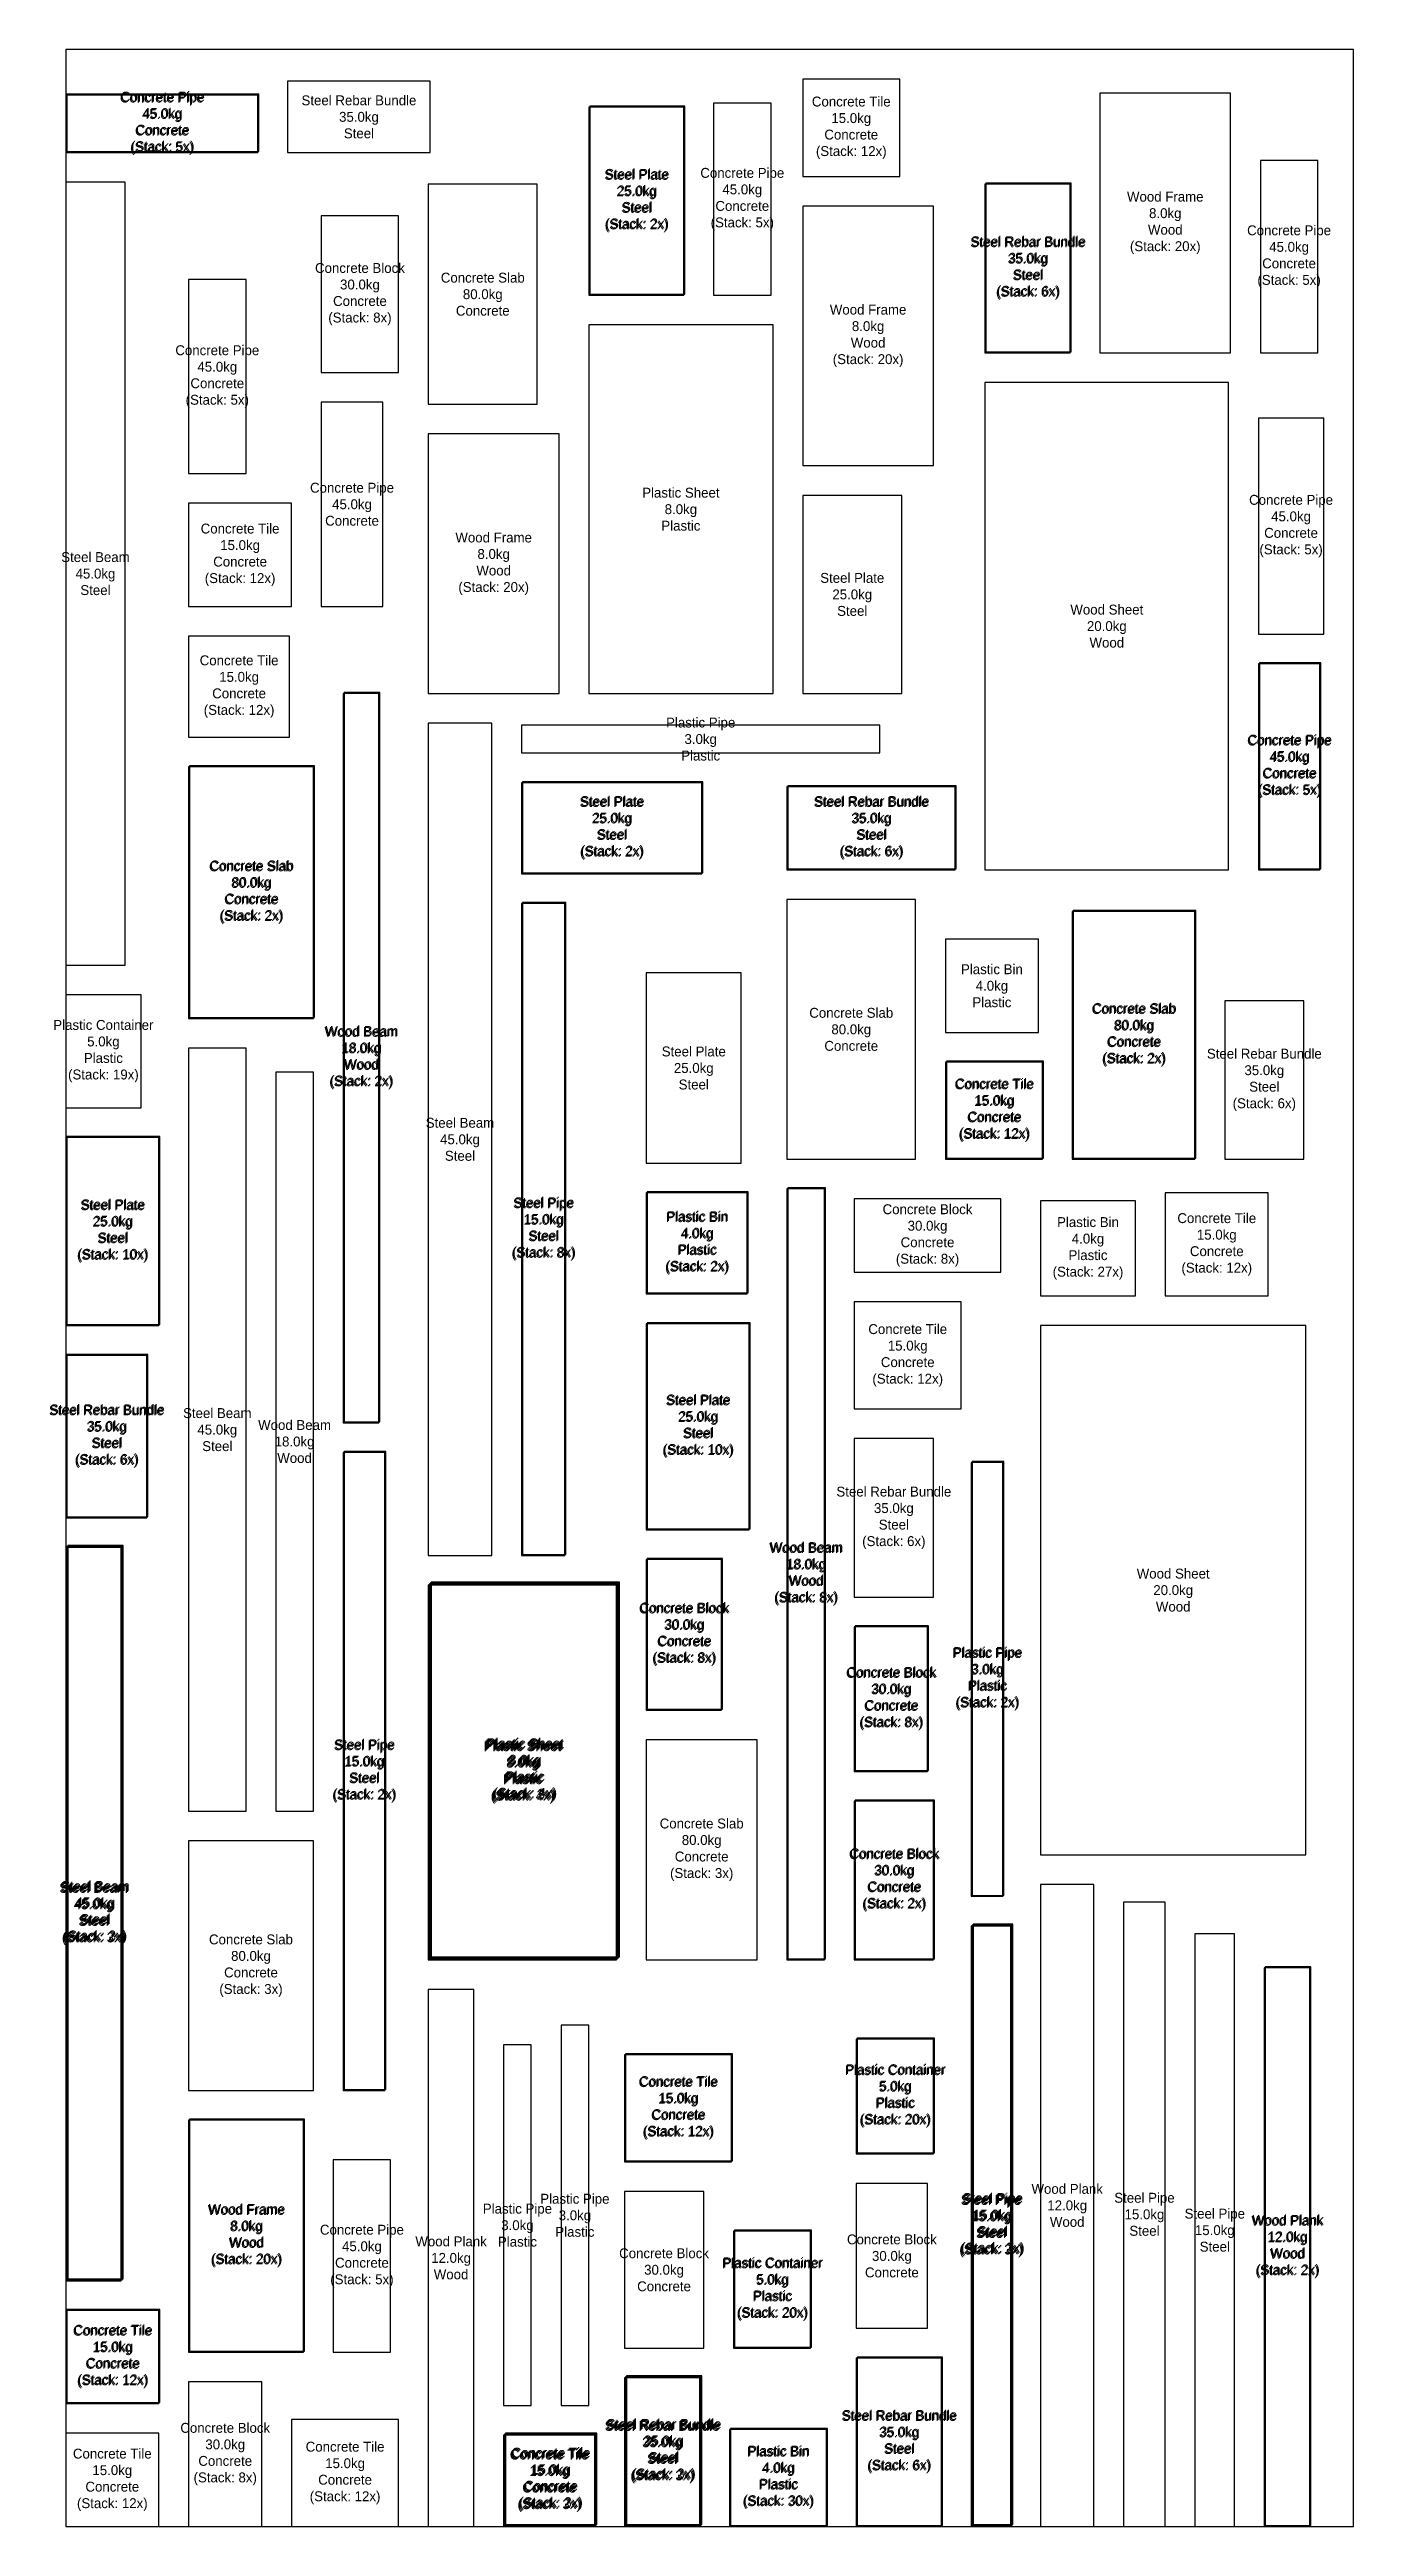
# Model space of a CAD drawing. Header units: metres. Extents: x -8 to 650, y 0 to 4050.
# Drawn here: x -8 to 650, y 0 to 1250 of the extents above; entities that cross this region are included whole.
import ezdxf

# ---------------------------------------------------------------- set-up
doc = ezdxf.new("R2010")
doc.units = ezdxf.units.M

msp = doc.modelspace()

# ---------------------------------------------------------------- texts
at = {"char_height": 5, "attachment_point": 5}
for s, insert in [('Concrete Pipe\\P45.0kg\\PConcrete\\P(Stack: 5x)', (48.5, 1212.5)), ('Concrete Pipe\\P45.0kg\\PConcrete\\P(Stack: 5x)', (49, 1213)), ('Steel Rebar Bundle\\P35.0kg\\PSteel', (148, 1216)), ('Concrete Tile\\P15.0kg\\PConcrete\\P(Stack: 12x)', (396.5, 1210.5)), ('Steel Plate\\P25.0kg\\PSteel\\P(Stack: 2x)', (288, 1173.5)), ('Steel Plate\\P25.0kg\\PSteel\\P(Stack: 2x)', (288.5, 1174)), ('Concrete Pipe\\P45.0kg\\PConcrete\\P(Stack: 5x)', (341.5, 1174.5)), ('Wood Frame\\P8.0kg\\PWood\\P(Stack: 20x)', (555, 1162.5)), ('Steel Rebar Bundle\\P35.0kg\\PSteel\\P(Stack: 6x)', (485.5, 1139.5)), ('Steel Rebar Bundle\\P35.0kg\\PSteel\\P(Stack: 6x)', (486, 1140)), ('Concrete Pipe\\P45.0kg\\PConcrete\\P(Stack: 5x)', (617.5, 1145.5)), ('Concrete Block\\P30.0kg\\PConcrete\\P(Stack: 8x)', (148.5, 1126.5)), ('Concrete Slab\\P80.0kg\\PConcrete', (210.5, 1126.5)), ('Wood Frame\\P8.0kg\\PWood\\P(Stack: 20x)', (405, 1105.5)), ('Concrete Pipe\\P45.0kg\\PConcrete\\P(Stack: 5x)', (76.5, 1085)), ('Concrete Pipe\\P45.0kg\\PConcrete', (144.5, 1020.5)), ('Plastic Sheet\\P8.0kg\\PPlastic', (310.5, 1018)), ('Concrete Pipe\\P45.0kg\\PConcrete\\P(Stack: 5x)', (618.5, 1009.5)), ('Concrete Tile\\P15.0kg\\PConcrete\\P(Stack: 12x)', (88, 995)), ('Wood Frame\\P8.0kg\\PWood\\P(Stack: 20x)', (216, 990.5)), ('Steel Beam\\P45.0kg\\PSteel', (15, 985.5)), ('Steel Plate\\P25.0kg\\PSteel', (397, 975)), ('Wood Sheet\\P20.0kg\\PWood', (525.5, 959)), ('Concrete Tile\\P15.0kg\\PConcrete\\P(Stack: 12x)', (87.5, 928.5)), ('Plastic Pipe\\P3.0kg\\PPlastic', (320.5, 902)), ('Concrete Pipe\\P45.0kg\\PConcrete\\P(Stack: 5x)', (617.5, 888)), ('Concrete Pipe\\P45.0kg\\PConcrete\\P(Stack: 5x)', (618, 888.5)), ('Steel Plate\\P25.0kg\\PSteel\\P(Stack: 2x)', (275.5, 857)), ('Steel Plate\\P25.0kg\\PSteel\\P(Stack: 2x)', (276, 857.5)), ('Steel Rebar Bundle\\P35.0kg\\PSteel\\P(Stack: 6x)', (406.5, 857)), ('Steel Rebar Bundle\\P35.0kg\\PSteel\\P(Stack: 6x)', (407, 857.5)), ('Concrete Slab\\P80.0kg\\PConcrete\\P(Stack: 2x)', (93.5, 824.5)), ('Concrete Slab\\P80.0kg\\PConcrete\\P(Stack: 2x)', (94, 825)), ('Plastic Bin\\P4.0kg\\PPlastic', (467.5, 777.5)), ('Concrete Slab\\P80.0kg\\PConcrete', (396.5, 755.5)), ('Concrete Slab\\P80.0kg\\PConcrete\\P(Stack: 2x)', (539, 752.5)), ('Concrete Slab\\P80.0kg\\PConcrete\\P(Stack: 2x)', (539.5, 753)), ('Plastic Container\\P5.0kg\\PPlastic\\P(Stack: 19x)', (19, 744.5)), ('Wood Beam\\P18.0kg\\PWood\\P(Stack: 2x)', (149, 741)), ('Wood Beam\\P18.0kg\\PWood\\P(Stack: 2x)', (149.5, 741.5)), ('Steel Plate\\P25.0kg\\PSteel', (317, 736)), ('Steel Rebar Bundle\\P35.0kg\\PSteel\\P(Stack: 6x)', (605, 730)), ('Concrete Tile\\P15.0kg\\PConcrete\\P(Stack: 12x)', (468.5, 714.5)), ('Concrete Tile\\P15.0kg\\PConcrete\\P(Stack: 12x)', (469, 715)), ('Steel Beam\\P45.0kg\\PSteel', (199, 700)), ('Steel Plate\\P25.0kg\\PSteel\\P(Stack: 10x)', (23.5, 653.5)), ('Steel Plate\\P25.0kg\\PSteel\\P(Stack: 10x)', (24, 654)), ('Steel Pipe\\P15.0kg\\PSteel\\P(Stack: 8x)', (241, 654.5)), ('Steel Pipe\\P15.0kg\\PSteel\\P(Stack: 8x)', (241.5, 655)), ('Plastic Bin\\P4.0kg\\PPlastic\\P(Stack: 2x)', (318.5, 647.5)), ('Plastic Bin\\P4.0kg\\PPlastic\\P(Stack: 2x)', (319, 648)), ('Concrete Block\\P30.0kg\\PConcrete\\P(Stack: 8x)', (435, 651.5)), ('Concrete Tile\\P15.0kg\\PConcrete\\P(Stack: 12x)', (581, 647)), ('Plastic Bin\\P4.0kg\\PPlastic\\P(Stack: 27x)', (516, 645)), ('Concrete Tile\\P15.0kg\\PConcrete\\P(Stack: 12x)', (425, 591)), ('Steel Rebar Bundle\\P35.0kg\\PSteel\\P(Stack: 6x)', (20.5, 550)), ('Steel Rebar Bundle\\P35.0kg\\PSteel\\P(Stack: 6x)', (21, 550.5)), ('Steel Beam\\P45.0kg\\PSteel', (76.5, 553.5)), ('Steel Plate\\P25.0kg\\PSteel\\P(Stack: 10x)', (319, 555)), ('Steel Plate\\P25.0kg\\PSteel\\P(Stack: 10x)', (319.5, 555.5)), ('Wood Beam\\P18.0kg\\PWood', (115.5, 547.5)), ('Steel Rebar Bundle\\P35.0kg\\PSteel\\P(Stack: 6x)', (418, 509)), ('Wood Beam\\P18.0kg\\PWood\\P(Stack: 8x)', (373.5, 480.5)), ('Wood Beam\\P18.0kg\\PWood\\P(Stack: 8x)', (374, 481)), ('Wood Sheet\\P20.0kg\\PWood', (559, 472.5)), ('Concrete Block\\P30.0kg\\PConcrete\\P(Stack: 8x)', (312, 450)), ('Concrete Block\\P30.0kg\\PConcrete\\P(Stack: 8x)', (312.5, 450.5)), ('Plastic Pipe\\P3.0kg\\PPlastic\\P(Stack: 2x)', (465, 427.5)), ('Plastic Pipe\\P3.0kg\\PPlastic\\P(Stack: 2x)', (465.5, 428)), ('Concrete Block\\P30.0kg\\PConcrete\\P(Stack: 8x)', (416.5, 417.5)), ('Concrete Block\\P30.0kg\\PConcrete\\P(Stack: 8x)', (417, 418)), ('Steel Pipe\\P15.0kg\\PSteel\\P(Stack: 2x)', (150.5, 381)), ('Steel Pipe\\P15.0kg\\PSteel\\P(Stack: 2x)', (151, 381.5)), ('Plastic Sheet\\P8.0kg\\PPlastic\\P(Stack: 4x)', (230.5, 380.5)), ('Plastic Sheet\\P8.0kg\\PPlastic\\P(Stack: 2x)', (231, 381)), ('Plastic Sheet\\P8.0kg\\PPlastic\\P(Stack: 3x)', (231.5, 381.5)), ('Plastic Sheet\\P8.0kg\\PPlastic\\P(Stack: 4x)', (232, 382)), ('Concrete Slab\\P80.0kg\\PConcrete\\P(Stack: 3x)', (321, 341.5)), ('Concrete Block\\P30.0kg\\PConcrete\\P(Stack: 2x)', (418, 326)), ('Concrete Block\\P30.0kg\\PConcrete\\P(Stack: 2x)', (418.5, 326.5)), ('Steel Beam\\P45.0kg\\PSteel\\P(Stack: 3x)', (14, 309)), ('Steel Beam\\P45.0kg\\PSteel\\P(Stack: 2x)', (14.5, 309.5)), ('Steel Beam\\P45.0kg\\PSteel\\P(Stack: 3x)', (15, 310)), ('Concrete Slab\\P80.0kg\\PConcrete\\P(Stack: 3x)', (93.5, 283)), ('Concrete Tile\\P15.0kg\\PConcrete\\P(Stack: 12x)', (309, 211)), ('Concrete Tile\\P15.0kg\\PConcrete\\P(Stack: 12x)', (309.5, 211.5)), ('Plastic Container\\P5.0kg\\PPlastic\\P(Stack: 20x)', (418.5, 217)), ('Plastic Container\\P5.0kg\\PPlastic\\P(Stack: 20x)', (419, 217.5)), ('Wood Frame\\P8.0kg\\PWood\\P(Stack: 20x)', (91, 146.5)), ('Wood Frame\\P8.0kg\\PWood\\P(Stack: 20x)', (91.5, 147)), ('Plastic Pipe\\P3.0kg\\PPlastic', (228, 152)), ('Plastic Pipe\\P3.0kg\\PPlastic', (257, 157)), ('Steel Pipe\\P15.0kg\\PSteel\\P(Stack: 3x)', (467, 151.5)), ('Steel Pipe\\P15.0kg\\PSteel\\P(Stack: 2x)', (467.5, 152)), ('Steel Pipe\\P15.0kg\\PSteel\\P(Stack: 3x)', (468, 152.5)), ('Wood Plank\\P12.0kg\\PWood', (505.5, 162)), ('Steel Pipe\\P15.0kg\\PSteel', (544.5, 157.5)), ('Concrete Pipe\\P45.0kg\\PConcrete\\P(Stack: 5x)', (149.5, 136.5)), ('Steel Pipe\\P15.0kg\\PSteel', (580, 149.5)), ('Wood Plank\\P12.0kg\\PWood\\P(Stack: 2x)', (616.5, 141)), ('Wood Plank\\P12.0kg\\PWood\\P(Stack: 2x)', (617, 141.5)), ('Wood Plank\\P12.0kg\\PWood', (194.5, 135.5)), ('Concrete Block\\P30.0kg\\PConcrete', (302, 129.5)), ('Concrete Block\\P30.0kg\\PConcrete', (417, 136.5)), ('Plastic Container\\P5.0kg\\PPlastic\\P(Stack: 20x)', (356.5, 119.5)), ('Plastic Container\\P5.0kg\\PPlastic\\P(Stack: 20x)', (357, 120)), ('Concrete Tile\\P15.0kg\\PConcrete\\P(Stack: 12x)', (23.5, 85.5)), ('Concrete Tile\\P15.0kg\\PConcrete\\P(Stack: 12x)', (24, 86)), ('Concrete Block\\P30.0kg\\PConcrete\\P(Stack: 8x)', (80.5, 36.5)), ('Steel Rebar Bundle\\P35.0kg\\PSteel\\P(Stack: 3x)', (301, 37.5)), ('Steel Rebar Bundle\\P35.0kg\\PSteel\\P(Stack: 2x)', (301.5, 38)), ('Steel Rebar Bundle\\P35.0kg\\PSteel\\P(Stack: 3x)', (302, 38.5)), ('Steel Rebar Bundle\\P35.0kg\\PSteel\\P(Stack: 6x)', (420.5, 42.5)), ('Steel Rebar Bundle\\P35.0kg\\PSteel\\P(Stack: 6x)', (421, 43)), ('Concrete Tile\\P15.0kg\\PConcrete\\P(Stack: 12x)', (23.5, 23.5)), ('Concrete Tile\\P15.0kg\\PConcrete\\P(Stack: 12x)', (141, 27)), ('Concrete Tile\\P15.0kg\\PConcrete\\P(Stack: 3x)', (244, 23)), ('Concrete Tile\\P15.0kg\\PConcrete\\P(Stack: 2x)', (244.5, 23.5)), ('Concrete Tile\\P15.0kg\\PConcrete\\P(Stack: 3x)', (245, 24)), ('Plastic Bin\\P4.0kg\\PPlastic\\P(Stack: 30x)', (359.5, 24.5)), ('Plastic Bin\\P4.0kg\\PPlastic\\P(Stack: 30x)', (360, 25))]:
    msp.add_mtext(s, dxfattribs=dict(at, insert=insert))

# ---------------------------------------------------------------- linework, layer by layer
for points in [[(0, 0), (650, 0), (650, 1250), (0, 1250), (0, 0)], [(0, 1198), (97, 1198), (97, 1227), (0, 1227), (0, 1198)], [(0.5, 1198.5), (97.5, 1198.5), (97.5, 1227.5), (0.5, 1227.5), (0.5, 1198.5)], [(112, 1198), (184, 1198), (184, 1234), (112, 1234), (112, 1198)], [(372, 1186), (421, 1186), (421, 1235), (372, 1235), (372, 1186)], [(522, 1097), (588, 1097), (588, 1228), (522, 1228), (522, 1097)], [(264, 1126), (312, 1126), (312, 1221), (264, 1221), (264, 1126)], [(264.5, 1126.5), (312.5, 1126.5), (312.5, 1221.5), (264.5, 1221.5), (264.5, 1126.5)], [(327, 1126), (356, 1126), (356, 1223), (327, 1223), (327, 1126)], [(603, 1097), (632, 1097), (632, 1194), (603, 1194), (603, 1097)], [(0, 788), (30, 788), (30, 1183), (0, 1183), (0, 788)], [(183, 1071), (238, 1071), (238, 1182), (183, 1182), (183, 1071)], [(464, 1097), (507, 1097), (507, 1182), (464, 1182), (464, 1097)], [(464.5, 1097.5), (507.5, 1097.5), (507.5, 1182.5), (464.5, 1182.5), (464.5, 1097.5)], [(129, 1087), (168, 1087), (168, 1166), (129, 1166), (129, 1087)], [(372, 1040), (438, 1040), (438, 1171), (372, 1171), (372, 1040)], [(62, 1036), (91, 1036), (91, 1134), (62, 1134), (62, 1036)], [(264, 925), (357, 925), (357, 1111), (264, 1111), (264, 925)], [(464, 836), (587, 836), (587, 1082), (464, 1082), (464, 836)], [(129, 969), (160, 969), (160, 1072), (129, 1072), (129, 969)], [(602, 955), (635, 955), (635, 1064), (602, 1064), (602, 955)], [(183, 925), (249, 925), (249, 1056), (183, 1056), (183, 925)], [(372, 925), (422, 925), (422, 1025), (372, 1025), (372, 925)], [(62, 969), (114, 969), (114, 1021), (62, 1021), (62, 969)], [(62, 903), (113, 903), (113, 954), (62, 954), (62, 903)], [(602, 836), (633, 836), (633, 940), (602, 940), (602, 836)], [(602.5, 836.5), (633.5, 836.5), (633.5, 940.5), (602.5, 940.5), (602.5, 836.5)], [(140, 557), (158, 557), (158, 925), (140, 925), (140, 557)], [(140.5, 557.5), (158.5, 557.5), (158.5, 925.5), (140.5, 925.5), (140.5, 557.5)], [(183, 490), (215, 490), (215, 910), (183, 910), (183, 490)], [(230, 895), (411, 895), (411, 909), (230, 909), (230, 895)], [(62, 761), (125, 761), (125, 888), (62, 888), (62, 761)], [(62.5, 761.5), (125.5, 761.5), (125.5, 888.5), (62.5, 888.5), (62.5, 761.5)], [(230, 834), (321, 834), (321, 880), (230, 880), (230, 834)], [(230.5, 834.5), (321.5, 834.5), (321.5, 880.5), (230.5, 880.5), (230.5, 834.5)], [(364, 836), (449, 836), (449, 878), (364, 878), (364, 836)], [(364.5, 836.5), (449.5, 836.5), (449.5, 878.5), (364.5, 878.5), (364.5, 836.5)], [(230, 490), (252, 490), (252, 819), (230, 819), (230, 490)], [(230.5, 490.5), (252.5, 490.5), (252.5, 819.5), (230.5, 819.5), (230.5, 490.5)], [(364, 690), (429, 690), (429, 821), (364, 821), (364, 690)], [(508, 690), (570, 690), (570, 815), (508, 815), (508, 690)], [(508.5, 690.5), (570.5, 690.5), (570.5, 815.5), (508.5, 815.5), (508.5, 690.5)], [(444, 754), (491, 754), (491, 801), (444, 801), (444, 754)], [(293, 688), (341, 688), (341, 784), (293, 784), (293, 688)], [(0, 716), (38, 716), (38, 773), (0, 773), (0, 716)], [(585, 690), (625, 690), (625, 770), (585, 770), (585, 690)], [(62, 361), (91, 361), (91, 746), (62, 746), (62, 361)], [(444, 690), (493, 690), (493, 739), (444, 739), (444, 690)], [(444.5, 690.5), (493.5, 690.5), (493.5, 739.5), (444.5, 739.5), (444.5, 690.5)], [(106, 361), (125, 361), (125, 734), (106, 734), (106, 361)], [(0, 606), (47, 606), (47, 701), (0, 701), (0, 606)], [(0.5, 606.5), (47.5, 606.5), (47.5, 701.5), (0.5, 701.5), (0.5, 606.5)], [(364, 286), (383, 286), (383, 675), (364, 675), (364, 286)], [(364.5, 286.5), (383.5, 286.5), (383.5, 675.5), (364.5, 675.5), (364.5, 286.5)], [(293, 622), (344, 622), (344, 673), (293, 673), (293, 622)], [(293.5, 622.5), (344.5, 622.5), (344.5, 673.5), (293.5, 673.5), (293.5, 622.5)], [(398, 633), (472, 633), (472, 670), (398, 670), (398, 633)], [(492, 621), (540, 621), (540, 669), (492, 669), (492, 621)], [(555, 621), (607, 621), (607, 673), (555, 673), (555, 621)], [(398, 564), (452, 564), (452, 618), (398, 618), (398, 564)], [(293, 503), (345, 503), (345, 607), (293, 607), (293, 503)], [(293.5, 503.5), (345.5, 503.5), (345.5, 607.5), (293.5, 607.5), (293.5, 503.5)], [(492, 339), (626, 339), (626, 606), (492, 606), (492, 339)], [(0, 509), (41, 509), (41, 591), (0, 591), (0, 509)], [(0.5, 509.5), (41.5, 509.5), (41.5, 591.5), (0.5, 591.5), (0.5, 509.5)], [(140, 220), (161, 220), (161, 542), (140, 542), (140, 220)], [(140.5, 220.5), (161.5, 220.5), (161.5, 542.5), (140.5, 542.5), (140.5, 220.5)], [(398, 469), (438, 469), (438, 549), (398, 549), (398, 469)], [(457.5, 318.5), (473.5, 318.5), (473.5, 537.5), (457.5, 537.5), (457.5, 318.5)], [(457, 318), (473, 318), (473, 537), (457, 537), (457, 318)], [(0, 124), (28, 124), (28, 494), (0, 494), (0, 124)], [(0.5, 124.5), (28.5, 124.5), (28.5, 494.5), (0.5, 494.5), (0.5, 124.5)], [(1, 125), (29, 125), (29, 495), (1, 495), (1, 125)], [(293, 412), (331, 412), (331, 488), (293, 488), (293, 412)], [(293.5, 412.5), (331.5, 412.5), (331.5, 488.5), (293.5, 488.5), (293.5, 412.5)], [(183, 286), (278, 286), (278, 475), (183, 475), (183, 286)], [(183.5, 286.5), (278.5, 286.5), (278.5, 475.5), (183.5, 475.5), (183.5, 286.5)], [(184, 287), (279, 287), (279, 476), (184, 476), (184, 287)], [(184.5, 287.5), (279.5, 287.5), (279.5, 476.5), (184.5, 476.5), (184.5, 287.5)], [(398, 381), (435, 381), (435, 454), (398, 454), (398, 381)], [(398.5, 381.5), (435.5, 381.5), (435.5, 454.5), (398.5, 454.5), (398.5, 381.5)], [(293, 286), (349, 286), (349, 397), (293, 397), (293, 286)], [(398, 286), (438, 286), (438, 366), (398, 366), (398, 286)], [(398.5, 286.5), (438.5, 286.5), (438.5, 366.5), (398.5, 366.5), (398.5, 286.5)], [(62, 220), (125, 220), (125, 346), (62, 346), (62, 220)], [(492, 0), (519, 0), (519, 324), (492, 324), (492, 0)], [(534, 0), (555, 0), (555, 315), (534, 315), (534, 0)], [(457, 0), (477, 0), (477, 303), (457, 303), (457, 0)], [(457.5, 0.5), (477.5, 0.5), (477.5, 303.5), (457.5, 303.5), (457.5, 0.5)], [(458, 1), (478, 1), (478, 304), (458, 304), (458, 1)], [(570, 0), (590, 0), (590, 299), (570, 299), (570, 0)], [(605, 0), (628, 0), (628, 282), (605, 282), (605, 0)], [(605.5, 0.5), (628.5, 0.5), (628.5, 282.5), (605.5, 282.5), (605.5, 0.5)], [(183, 0), (206, 0), (206, 271), (183, 271), (183, 0)], [(250, 61), (264, 61), (264, 253), (250, 253), (250, 61)], [(221, 61), (235, 61), (235, 243), (221, 243), (221, 61)], [(282, 184), (336, 184), (336, 238), (282, 238), (282, 184)], [(282.5, 184.5), (336.5, 184.5), (336.5, 238.5), (282.5, 238.5), (282.5, 184.5)], [(399, 188), (438, 188), (438, 246), (399, 246), (399, 188)], [(399.5, 188.5), (438.5, 188.5), (438.5, 246.5), (399.5, 246.5), (399.5, 188.5)], [(62, 88), (120, 88), (120, 205), (62, 205), (62, 88)], [(62.5, 88.5), (120.5, 88.5), (120.5, 205.5), (62.5, 205.5), (62.5, 88.5)], [(135, 88), (164, 88), (164, 185), (135, 185), (135, 88)], [(282, 90), (322, 90), (322, 169), (282, 169), (282, 90)], [(399, 100), (435, 100), (435, 173), (399, 173), (399, 100)], [(337, 90), (376, 90), (376, 149), (337, 149), (337, 90)], [(337.5, 90.5), (376.5, 90.5), (376.5, 149.5), (337.5, 149.5), (337.5, 90.5)], [(0, 62), (47, 62), (47, 109), (0, 109), (0, 62)], [(0.5, 62.5), (47.5, 62.5), (47.5, 109.5), (0.5, 109.5), (0.5, 62.5)], [(282, 0), (320, 0), (320, 75), (282, 75), (282, 0)], [(282.5, 0.5), (320.5, 0.5), (320.5, 75.5), (282.5, 75.5), (282.5, 0.5)], [(283, 1), (321, 1), (321, 76), (283, 76), (283, 1)], [(399, 0), (442, 0), (442, 85), (399, 85), (399, 0)], [(399.5, 0.5), (442.5, 0.5), (442.5, 85.5), (399.5, 85.5), (399.5, 0.5)], [(62, 0), (99, 0), (99, 73), (62, 73), (62, 0)], [(114, 0), (168, 0), (168, 54), (114, 54), (114, 0)], [(0, 0), (47, 0), (47, 47), (0, 47), (0, 0)], [(221, 0), (267, 0), (267, 46), (221, 46), (221, 0)], [(221.5, 0.5), (267.5, 0.5), (267.5, 46.5), (221.5, 46.5), (221.5, 0.5)], [(222, 1), (268, 1), (268, 47), (222, 47), (222, 1)], [(335, 0), (384, 0), (384, 49), (335, 49), (335, 0)], [(335.5, 0.5), (384.5, 0.5), (384.5, 49.5), (335.5, 49.5), (335.5, 0.5)]]:
    msp.add_lwpolyline(points, close=True)

msp.set_redraw_order([(e.dxf.handle, doc.entitydb.next_handle()) for e in msp.query("TEXT MTEXT ATTDEF DIMENSION ARC_DIMENSION")])  # texts and dimensions are drawn at this point

doc.saveas('drawing.dxf')
